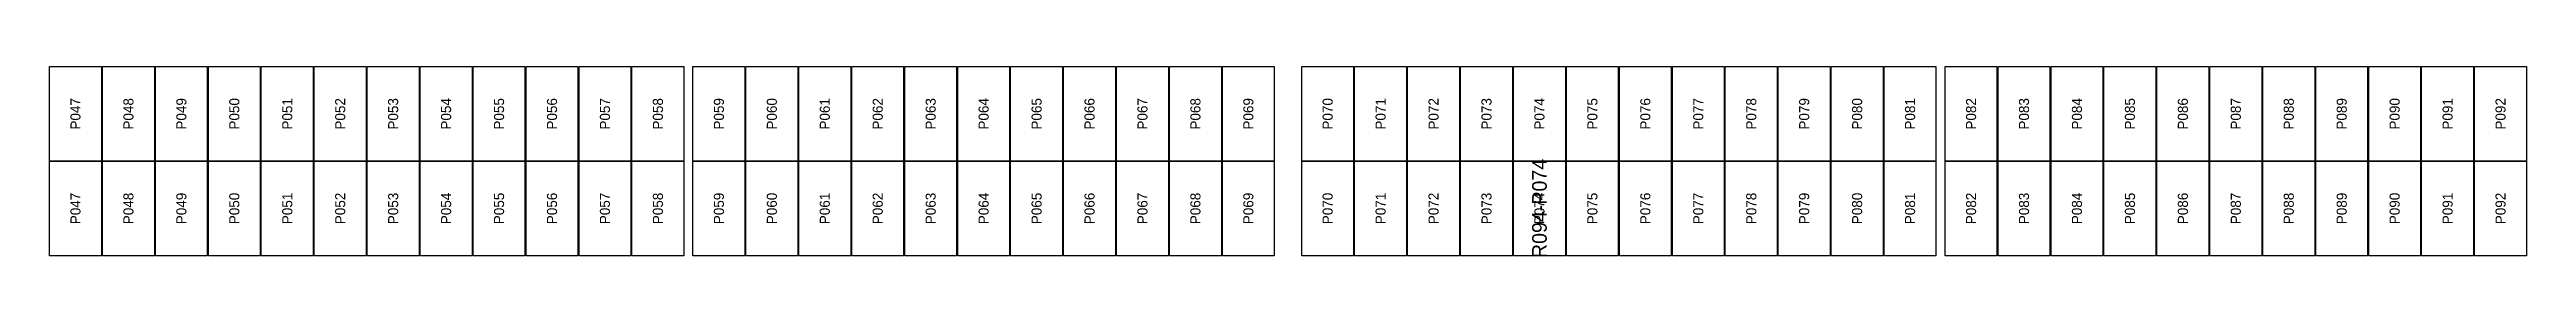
# Model space of a CAD drawing. Extents: x 296295 to 296770, y 651564 to 652121.
# Drawn here: x 296636.5 to 296690.7, y 651742.9 to 651747 of the extents above; entities that cross this region are included whole.
import ezdxf
from ezdxf.enums import TextEntityAlignment as Align

# ---------------------------------------------------------------- set-up
doc = ezdxf.new("R2010")
doc.units = 0

msp = doc.modelspace()

# ---------------------------------------------------------------- texts
at = {"layer": 'DEFECT_LABELS'}
msp.add_text('R094-P074', height=0.32, rotation=90, dxfattribs=at).set_placement((296669.092, 651743.92), align=Align.MIDDLE_CENTER)
at = {"layer": 'PANEL_POSITION'}
for s, p in [('P047', (296637.074, 651745.983)), ('P048', (296638.232, 651745.983)), ('P049', (296639.39, 651745.983)), ('P050', (296640.548, 651745.983)), ('P051', (296641.706, 651745.983)), ('P052', (296642.864, 651745.983)), ('P053', (296644.022, 651745.983)), ('P054', (296645.18, 651745.983)), ('P055', (296646.338, 651745.983)), ('P056', (296647.496, 651745.983)), ('P057', (296648.654, 651745.983)), ('P058', (296649.812, 651745.983)), ('P059', (296651.146, 651745.983)), ('P060', (296652.304, 651745.983)), ('P061', (296653.462, 651745.983)), ('P062', (296654.62, 651745.983)), ('P063', (296655.778, 651745.983)), ('P064', (296656.936, 651745.983)), ('P065', (296658.094, 651745.983)), ('P066', (296659.252, 651745.983)), ('P067', (296660.41, 651745.983)), ('P068', (296661.568, 651745.983)), ('P069', (296662.726, 651745.983)), ('P070', (296664.46, 651745.983)), ('P071', (296665.618, 651745.983)), ('P072', (296666.776, 651745.983)), ('P073', (296667.934, 651745.983)), ('P074', (296669.092, 651745.983)), ('P075', (296670.25, 651745.983)), ('P076', (296671.408, 651745.983)), ('P077', (296672.566, 651745.983)), ('P078', (296673.724, 651745.983)), ('P079', (296674.882, 651745.983)), ('P080', (296676.04, 651745.983)), ('P081', (296677.198, 651745.983)), ('P082', (296678.532, 651745.983)), ('P083', (296679.69, 651745.983)), ('P084', (296680.848, 651745.983)), ('P085', (296682.006, 651745.983)), ('P086', (296683.164, 651745.983)), ('P087', (296684.322, 651745.983)), ('P088', (296685.48, 651745.983)), ('P089', (296686.638, 651745.983)), ('P090', (296687.796, 651745.983)), ('P091', (296688.954, 651745.983)), ('P092', (296690.112, 651745.983)), ('P047', (296637.074, 651743.92)), ('P048', (296638.232, 651743.92)), ('P049', (296639.39, 651743.92)), ('P050', (296640.548, 651743.92)), ('P051', (296641.706, 651743.92)), ('P052', (296642.864, 651743.92)), ('P053', (296644.022, 651743.92)), ('P054', (296645.18, 651743.92)), ('P055', (296646.338, 651743.92)), ('P056', (296647.496, 651743.92)), ('P057', (296648.654, 651743.92)), ('P058', (296649.812, 651743.92)), ('P059', (296651.146, 651743.92)), ('P060', (296652.304, 651743.92)), ('P061', (296653.462, 651743.92)), ('P062', (296654.62, 651743.92)), ('P063', (296655.778, 651743.92)), ('P064', (296656.936, 651743.92)), ('P065', (296658.094, 651743.92)), ('P066', (296659.252, 651743.92)), ('P067', (296660.41, 651743.92)), ('P068', (296661.568, 651743.92)), ('P069', (296662.726, 651743.92)), ('P070', (296664.46, 651743.92)), ('P071', (296665.618, 651743.92)), ('P072', (296666.776, 651743.92)), ('P073', (296667.934, 651743.92)), ('P074', (296669.092, 651743.92)), ('P075', (296670.25, 651743.92)), ('P076', (296671.408, 651743.92)), ('P077', (296672.566, 651743.92)), ('P078', (296673.724, 651743.92)), ('P079', (296674.882, 651743.92)), ('P080', (296676.04, 651743.92)), ('P081', (296677.198, 651743.92)), ('P082', (296678.532, 651743.92)), ('P083', (296679.69, 651743.92)), ('P084', (296680.848, 651743.92)), ('P085', (296682.006, 651743.92)), ('P086', (296683.164, 651743.92)), ('P087', (296684.322, 651743.92)), ('P088', (296685.48, 651743.92)), ('P089', (296686.638, 651743.92)), ('P090', (296687.796, 651743.92)), ('P091', (296688.954, 651743.92)), ('P092', (296690.112, 651743.92))]:
    msp.add_text(s, height=0.22, rotation=90, dxfattribs=at).set_placement(p, align=Align.MIDDLE_CENTER)

# ---------------------------------------------------------------- linework, layer by layer
at = {"layer": 'DEFECTIVE_PANELS'}
msp.add_lwpolyline([(296668.525, 651744.952), (296669.659, 651744.952), (296669.659, 651742.889), (296668.525, 651742.889)], close=True, dxfattribs=at)
at = {"layer": 'PANELS_MASTER'}
for points in [[(296636.507, 651747.015), (296637.641, 651747.015), (296637.641, 651744.952), (296636.507, 651744.952)], [(296637.665, 651747.015), (296638.799, 651747.015), (296638.799, 651744.952), (296637.665, 651744.952)], [(296638.823, 651747.015), (296639.957, 651747.015), (296639.957, 651744.952), (296638.823, 651744.952)], [(296639.981, 651747.015), (296641.115, 651747.015), (296641.115, 651744.952), (296639.981, 651744.952)], [(296641.139, 651747.015), (296642.273, 651747.015), (296642.273, 651744.952), (296641.139, 651744.952)], [(296642.297, 651747.015), (296643.431, 651747.015), (296643.431, 651744.952), (296642.297, 651744.952)], [(296643.455, 651747.015), (296644.589, 651747.015), (296644.589, 651744.952), (296643.455, 651744.952)], [(296644.613, 651747.015), (296645.747, 651747.015), (296645.747, 651744.952), (296644.613, 651744.952)], [(296645.771, 651747.015), (296646.905, 651747.015), (296646.905, 651744.952), (296645.771, 651744.952)], [(296646.929, 651747.015), (296648.063, 651747.015), (296648.063, 651744.952), (296646.929, 651744.952)], [(296648.087, 651747.015), (296649.221, 651747.015), (296649.221, 651744.952), (296648.087, 651744.952)], [(296649.245, 651747.015), (296650.379, 651747.015), (296650.379, 651744.952), (296649.245, 651744.952)], [(296650.579, 651747.015), (296651.713, 651747.015), (296651.713, 651744.952), (296650.579, 651744.952)], [(296651.737, 651747.015), (296652.871, 651747.015), (296652.871, 651744.952), (296651.737, 651744.952)], [(296652.895, 651747.015), (296654.029, 651747.015), (296654.029, 651744.952), (296652.895, 651744.952)], [(296654.053, 651747.015), (296655.187, 651747.015), (296655.187, 651744.952), (296654.053, 651744.952)], [(296655.211, 651747.015), (296656.345, 651747.015), (296656.345, 651744.952), (296655.211, 651744.952)], [(296656.369, 651747.015), (296657.503, 651747.015), (296657.503, 651744.952), (296656.369, 651744.952)], [(296657.527, 651747.015), (296658.661, 651747.015), (296658.661, 651744.952), (296657.527, 651744.952)], [(296658.685, 651747.015), (296659.819, 651747.015), (296659.819, 651744.952), (296658.685, 651744.952)], [(296659.843, 651747.015), (296660.977, 651747.015), (296660.977, 651744.952), (296659.843, 651744.952)], [(296661.001, 651747.015), (296662.135, 651747.015), (296662.135, 651744.952), (296661.001, 651744.952)], [(296662.159, 651747.015), (296663.293, 651747.015), (296663.293, 651744.952), (296662.159, 651744.952)], [(296663.893, 651747.015), (296665.027, 651747.015), (296665.027, 651744.952), (296663.893, 651744.952)], [(296665.051, 651747.015), (296666.185, 651747.015), (296666.185, 651744.952), (296665.051, 651744.952)], [(296666.209, 651747.015), (296667.343, 651747.015), (296667.343, 651744.952), (296666.209, 651744.952)], [(296667.367, 651747.015), (296668.501, 651747.015), (296668.501, 651744.952), (296667.367, 651744.952)], [(296668.525, 651747.015), (296669.659, 651747.015), (296669.659, 651744.952), (296668.525, 651744.952)], [(296669.683, 651747.015), (296670.817, 651747.015), (296670.817, 651744.952), (296669.683, 651744.952)], [(296670.841, 651747.015), (296671.975, 651747.015), (296671.975, 651744.952), (296670.841, 651744.952)], [(296671.999, 651747.015), (296673.133, 651747.015), (296673.133, 651744.952), (296671.999, 651744.952)], [(296673.157, 651747.015), (296674.291, 651747.015), (296674.291, 651744.952), (296673.157, 651744.952)], [(296674.315, 651747.015), (296675.449, 651747.015), (296675.449, 651744.952), (296674.315, 651744.952)], [(296675.473, 651747.015), (296676.607, 651747.015), (296676.607, 651744.952), (296675.473, 651744.952)], [(296676.631, 651747.015), (296677.765, 651747.015), (296677.765, 651744.952), (296676.631, 651744.952)], [(296677.965, 651747.015), (296679.099, 651747.015), (296679.099, 651744.952), (296677.965, 651744.952)], [(296679.123, 651747.015), (296680.257, 651747.015), (296680.257, 651744.952), (296679.123, 651744.952)], [(296680.281, 651747.015), (296681.415, 651747.015), (296681.415, 651744.952), (296680.281, 651744.952)], [(296681.439, 651747.015), (296682.573, 651747.015), (296682.573, 651744.952), (296681.439, 651744.952)], [(296682.597, 651747.015), (296683.731, 651747.015), (296683.731, 651744.952), (296682.597, 651744.952)], [(296683.755, 651747.015), (296684.889, 651747.015), (296684.889, 651744.952), (296683.755, 651744.952)], [(296684.913, 651747.015), (296686.047, 651747.015), (296686.047, 651744.952), (296684.913, 651744.952)], [(296686.071, 651747.015), (296687.205, 651747.015), (296687.205, 651744.952), (296686.071, 651744.952)], [(296687.229, 651747.015), (296688.363, 651747.015), (296688.363, 651744.952), (296687.229, 651744.952)], [(296688.387, 651747.015), (296689.521, 651747.015), (296689.521, 651744.952), (296688.387, 651744.952)], [(296689.545, 651747.015), (296690.679, 651747.015), (296690.679, 651744.952), (296689.545, 651744.952)], [(296636.507, 651744.952), (296637.641, 651744.952), (296637.641, 651742.889), (296636.507, 651742.889)], [(296637.665, 651744.952), (296638.799, 651744.952), (296638.799, 651742.889), (296637.665, 651742.889)], [(296638.823, 651744.952), (296639.957, 651744.952), (296639.957, 651742.889), (296638.823, 651742.889)], [(296639.981, 651744.952), (296641.115, 651744.952), (296641.115, 651742.889), (296639.981, 651742.889)], [(296641.139, 651744.952), (296642.273, 651744.952), (296642.273, 651742.889), (296641.139, 651742.889)], [(296642.297, 651744.952), (296643.431, 651744.952), (296643.431, 651742.889), (296642.297, 651742.889)], [(296643.455, 651744.952), (296644.589, 651744.952), (296644.589, 651742.889), (296643.455, 651742.889)], [(296644.613, 651744.952), (296645.747, 651744.952), (296645.747, 651742.889), (296644.613, 651742.889)], [(296645.771, 651744.952), (296646.905, 651744.952), (296646.905, 651742.889), (296645.771, 651742.889)], [(296646.929, 651744.952), (296648.063, 651744.952), (296648.063, 651742.889), (296646.929, 651742.889)], [(296648.087, 651744.952), (296649.221, 651744.952), (296649.221, 651742.889), (296648.087, 651742.889)], [(296649.245, 651744.952), (296650.379, 651744.952), (296650.379, 651742.889), (296649.245, 651742.889)], [(296650.579, 651744.952), (296651.713, 651744.952), (296651.713, 651742.889), (296650.579, 651742.889)], [(296651.737, 651744.952), (296652.871, 651744.952), (296652.871, 651742.889), (296651.737, 651742.889)], [(296652.895, 651744.952), (296654.029, 651744.952), (296654.029, 651742.889), (296652.895, 651742.889)], [(296654.053, 651744.952), (296655.187, 651744.952), (296655.187, 651742.889), (296654.053, 651742.889)], [(296655.211, 651744.952), (296656.345, 651744.952), (296656.345, 651742.889), (296655.211, 651742.889)], [(296656.369, 651744.952), (296657.503, 651744.952), (296657.503, 651742.889), (296656.369, 651742.889)], [(296657.527, 651744.952), (296658.661, 651744.952), (296658.661, 651742.889), (296657.527, 651742.889)], [(296658.685, 651744.952), (296659.819, 651744.952), (296659.819, 651742.889), (296658.685, 651742.889)], [(296659.843, 651744.952), (296660.977, 651744.952), (296660.977, 651742.889), (296659.843, 651742.889)], [(296661.001, 651744.952), (296662.135, 651744.952), (296662.135, 651742.889), (296661.001, 651742.889)], [(296662.159, 651744.952), (296663.293, 651744.952), (296663.293, 651742.889), (296662.159, 651742.889)], [(296663.893, 651744.952), (296665.027, 651744.952), (296665.027, 651742.889), (296663.893, 651742.889)], [(296665.051, 651744.952), (296666.185, 651744.952), (296666.185, 651742.889), (296665.051, 651742.889)], [(296666.209, 651744.952), (296667.343, 651744.952), (296667.343, 651742.889), (296666.209, 651742.889)], [(296667.367, 651744.952), (296668.501, 651744.952), (296668.501, 651742.889), (296667.367, 651742.889)], [(296669.683, 651744.952), (296670.817, 651744.952), (296670.817, 651742.889), (296669.683, 651742.889)], [(296670.841, 651744.952), (296671.975, 651744.952), (296671.975, 651742.889), (296670.841, 651742.889)], [(296671.999, 651744.952), (296673.133, 651744.952), (296673.133, 651742.889), (296671.999, 651742.889)], [(296673.157, 651744.952), (296674.291, 651744.952), (296674.291, 651742.889), (296673.157, 651742.889)], [(296674.315, 651744.952), (296675.449, 651744.952), (296675.449, 651742.889), (296674.315, 651742.889)], [(296675.473, 651744.952), (296676.607, 651744.952), (296676.607, 651742.889), (296675.473, 651742.889)], [(296676.631, 651744.952), (296677.765, 651744.952), (296677.765, 651742.889), (296676.631, 651742.889)], [(296677.965, 651744.952), (296679.099, 651744.952), (296679.099, 651742.889), (296677.965, 651742.889)], [(296679.123, 651744.952), (296680.257, 651744.952), (296680.257, 651742.889), (296679.123, 651742.889)], [(296680.281, 651744.952), (296681.415, 651744.952), (296681.415, 651742.889), (296680.281, 651742.889)], [(296681.439, 651744.952), (296682.573, 651744.952), (296682.573, 651742.889), (296681.439, 651742.889)], [(296682.597, 651744.952), (296683.731, 651744.952), (296683.731, 651742.889), (296682.597, 651742.889)], [(296683.755, 651744.952), (296684.889, 651744.952), (296684.889, 651742.889), (296683.755, 651742.889)], [(296684.913, 651744.952), (296686.047, 651744.952), (296686.047, 651742.889), (296684.913, 651742.889)], [(296686.071, 651744.952), (296687.205, 651744.952), (296687.205, 651742.889), (296686.071, 651742.889)], [(296687.229, 651744.952), (296688.363, 651744.952), (296688.363, 651742.889), (296687.229, 651742.889)], [(296688.387, 651744.952), (296689.521, 651744.952), (296689.521, 651742.889), (296688.387, 651742.889)], [(296689.545, 651744.952), (296690.679, 651744.952), (296690.679, 651742.889), (296689.545, 651742.889)]]:
    msp.add_lwpolyline(points, close=True, dxfattribs=at)

msp.set_redraw_order([(e.dxf.handle, doc.entitydb.next_handle()) for e in msp.query("TEXT MTEXT ATTDEF DIMENSION ARC_DIMENSION")])  # texts and dimensions are drawn at this point

doc.saveas('drawing.dxf')
